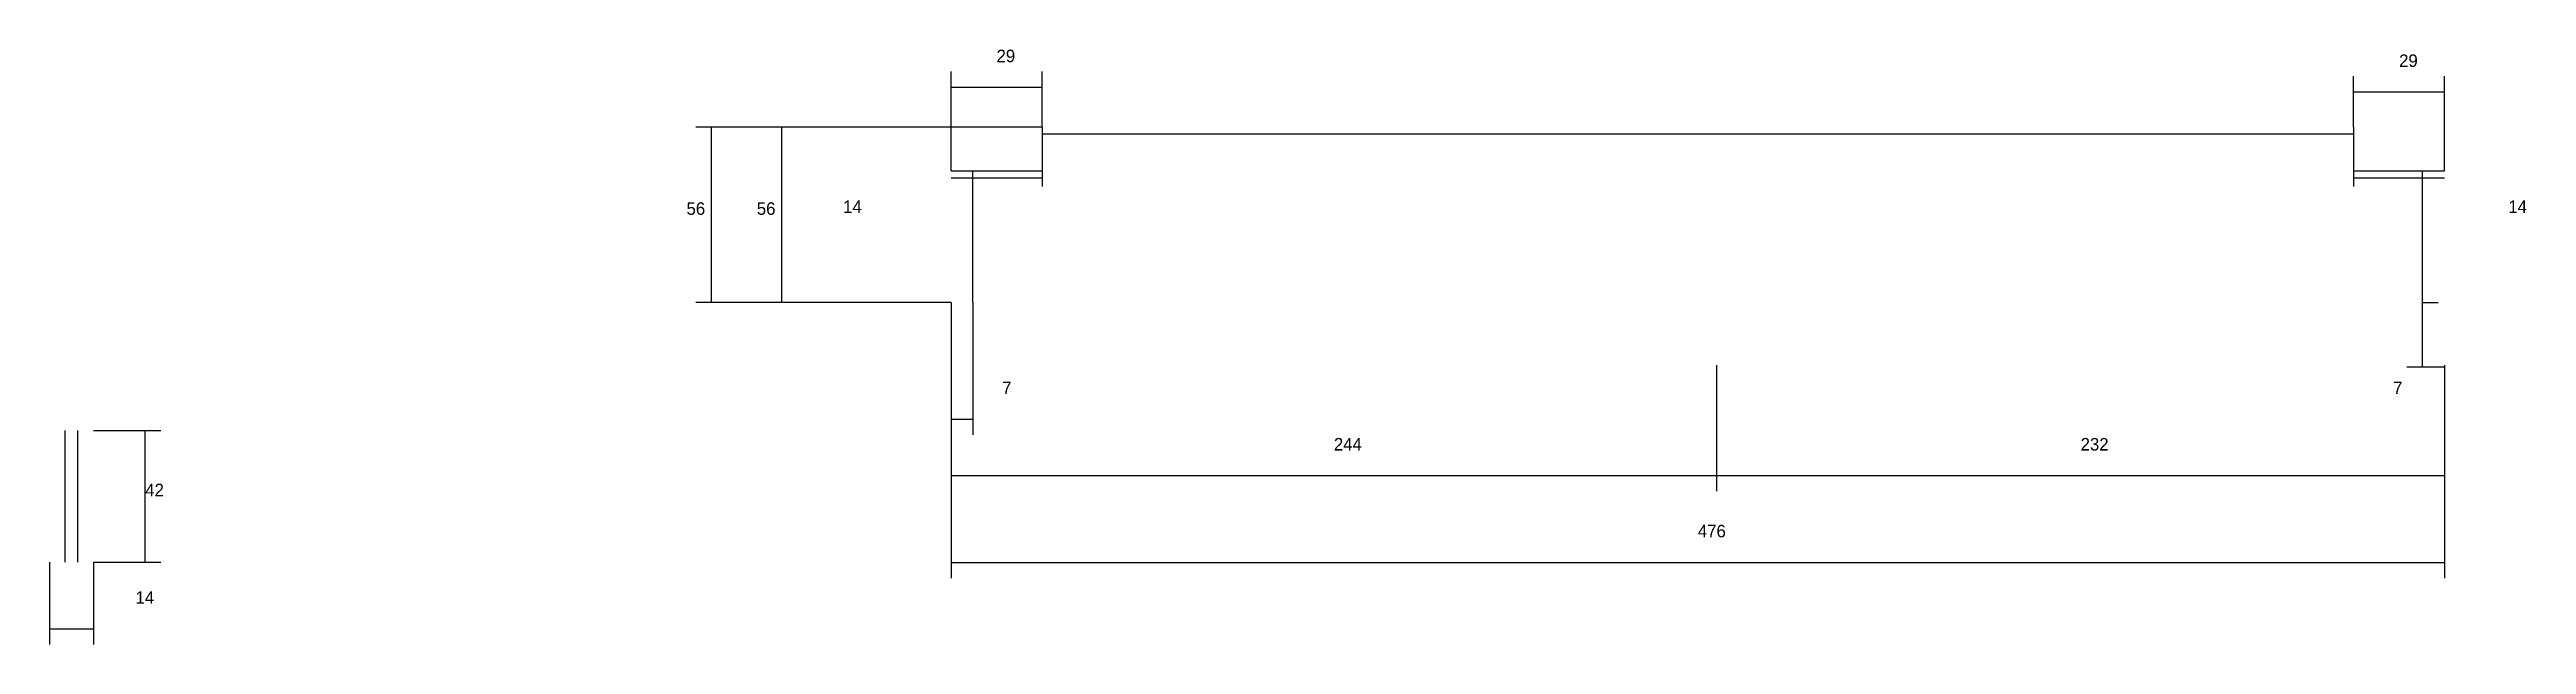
# Model space of a CAD drawing. Header units: metres. Extents: x 1764 to 5841, y -4497 to -3400.
# Drawn here: x 5052 to 5841, y -3626 to -3436 of the extents above; entities that cross this region are included whole.
import ezdxf

# ---------------------------------------------------------------- set-up
doc = ezdxf.new("R2010")
doc.units = ezdxf.units.M
for name, color, linetype in [('COTA', 4, 'Continuous'), ('SARR_2.2x7', 40, 'Continuous'), ('SARR_EDITAR', 141, 'Continuous')]:
    doc.layers.add(name, color=color, linetype=linetype)

msp = doc.modelspace()

# ---------------------------------------------------------------- texts
at = {"layer": 'COTA'}
for s, p in [('29', (5353.5, -3439.9)), ('29', (5800.5, -3441.4)), ('56', (5254.7, -3488.6)), ('56', (5277.1, -3488.6)), ('14', (5304.6, -3488)), ('14', (5835.3, -3488)), ('7', (5355.3, -3545.8)), ('7', (5798.6, -3545.8)), ('244', (5461, -3563.8)), ('232', (5699, -3563.8)), ('42', (5082.2, -3578.4)), ('476', (5577, -3591.5)), ('14', (5079.1, -3612.7))]:
    msp.add_text(s, height=4, dxfattribs=at).set_placement(p)

# ---------------------------------------------------------------- linework, layer by layer
at = {"layer": 'COTA'}
for p, q in [((5339, -3474.6), (5339, -3442.9)), ((5339, -3447.9), (5368, -3447.9)), ((5368, -3460.6), (5368, -3442.9)), ((5786, -3460.6), (5786, -3444.4)), ((5786, -3449.4), (5815, -3449.4)), ((5815, -3474.6), (5815, -3444.4)), ((5368, -3460.6), (5257.7, -3460.6)), ((5262.7, -3516.6), (5262.7, -3460.6)), ((5368, -3460.6), (5280.1, -3460.6)), ((5285.1, -3516.6), (5285.1, -3460.6)), ((5368, -3460.6), (5368, -3479.6)), ((5786, -3460.6), (5786, -3479.6)), ((5339, -3474.6), (5339, -3469.6)), ((5815, -3474.6), (5815, -3469.6)), ((5339, -3474.6), (5368, -3474.6)), ((5786, -3474.6), (5815, -3474.6)), ((5339, -3516.6), (5257.7, -3516.6)), ((5339, -3516.6), (5280.1, -3516.6)), ((5339, -3516.6), (5339, -3604.5)), ((5339, -3516.6), (5339, -3558.8)), ((5346, -3516.6), (5346, -3558.8)), ((5808, -3537.2), (5808, -3516.6)), ((5808, -3516.6), (5813, -3516.6)), ((5339, -3536.6), (5339, -3576.8)), ((5583, -3536.6), (5583, -3576.8)), ((5583, -3536.6), (5583, -3576.8)), ((5815, -3537.2), (5803, -3537.2)), ((5815, -3536.6), (5815, -3576.8)), ((5815, -3537.2), (5815, -3604.5)), ((5065.7, -3557.4), (5087.2, -3557.4)), ((5082.2, -3599.4), (5082.2, -3557.4)), ((5339, -3553.8), (5346, -3553.8)), ((5339, -3571.8), (5583, -3571.8)), ((5583, -3571.8), (5815, -3571.8)), ((5051.7, -3599.4), (5051.7, -3625.7)), ((5065.7, -3599.4), (5087.2, -3599.4)), ((5065.7, -3599.4), (5065.7, -3625.7)), ((5339, -3599.5), (5815, -3599.5)), ((5051.7, -3620.7), (5065.7, -3620.7))]:
    msp.add_line(p, q, dxfattribs=at)
at = {"layer": 'SARR_2.2x7'}
for p, q in [((5368, -3462.8), (5583, -3462.8)), ((5583, -3462.8), (5786, -3462.8)), ((5339, -3476.8), (5368, -3476.8)), ((5346, -3516.6), (5346, -3474.6)), ((5786, -3476.8), (5815, -3476.8)), ((5808, -3516.6), (5808, -3474.6))]:
    msp.add_line(p, q, dxfattribs=at)
at = {"layer": 'SARR_EDITAR'}
for p, q in [((5056.7, -3599.4), (5056.7, -3557.4)), ((5060.7, -3599.4), (5060.7, -3557.4))]:
    msp.add_line(p, q, dxfattribs=at)

msp.set_redraw_order([(e.dxf.handle, doc.entitydb.next_handle()) for e in msp.query("TEXT MTEXT ATTDEF DIMENSION ARC_DIMENSION")])  # texts and dimensions are drawn at this point

doc.saveas('drawing.dxf')
